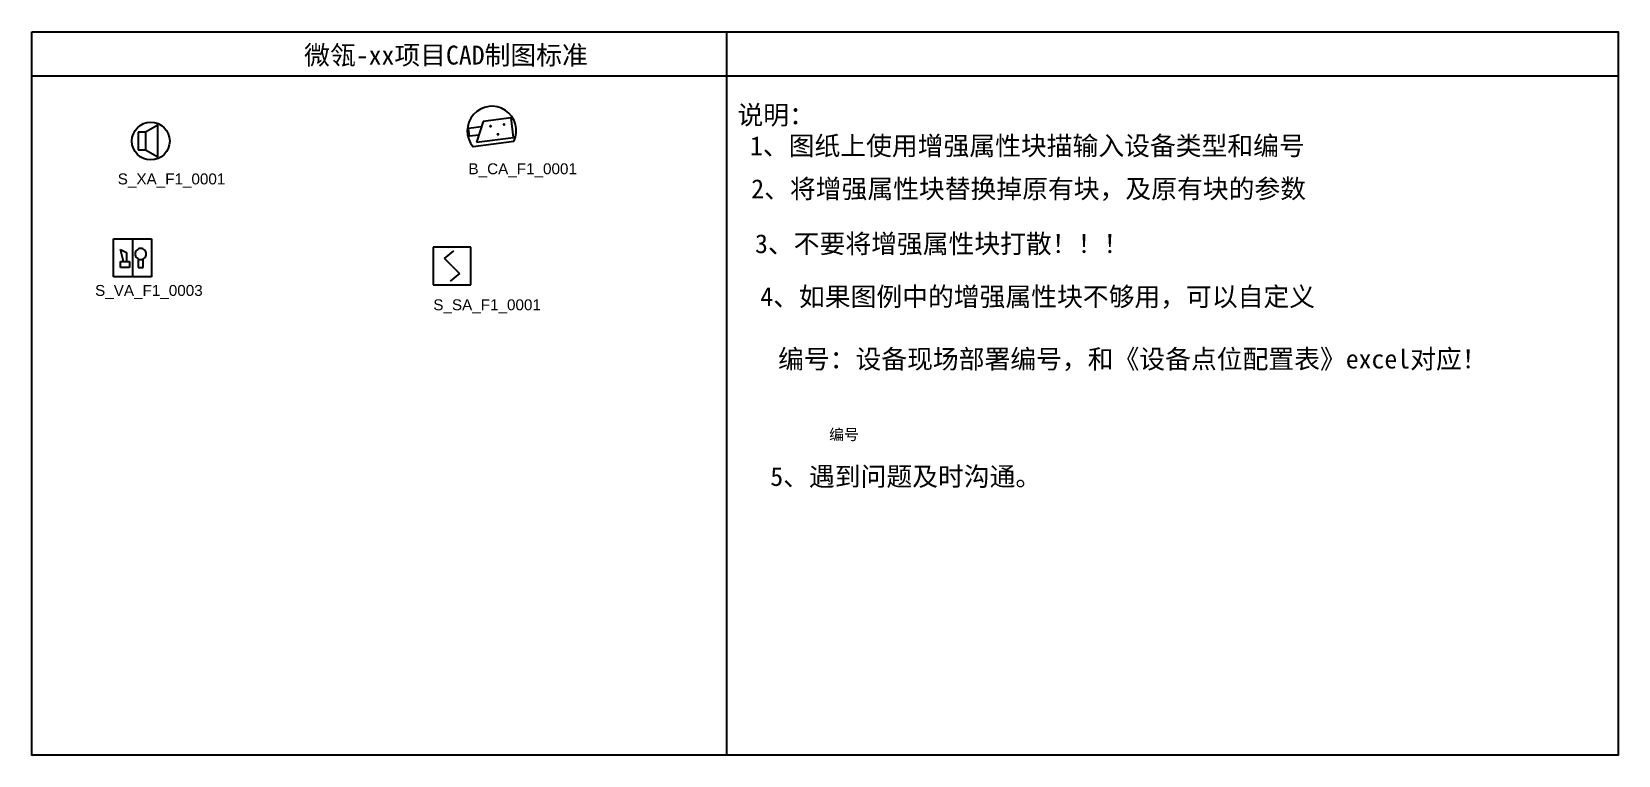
# Model space of a CAD drawing. Header units: millimetres. Extents: x 113074 to 195162, y 15151 to 61006.
# Drawn here: x 170004 to 195162, y 36340 to 47820 of the extents above; entities that cross this region are included whole.
import ezdxf

# ---------------------------------------------------------------- set-up
doc = ezdxf.new("R2010")
doc.units = ezdxf.units.MM
for name, color, linetype in [('BORD', 3, 'Continuous'), ('EQPM-FIRE', 70, 'Continuous'), ('GNRL-ANNO-TEXT', 21, 'Continuous'), ('WL_视频监控_W0701', 2, 'Continuous')]:
    doc.layers.add(name, color=color, linetype=linetype)
doc.styles.add('Arial', font='arial.ttf')
doc.styles.add('CCDI-TOG-03', font='')
doc.styles.get("Standard").update_dxf_attribs({"font": 'arial.ttf'})
doc.styles.add('中建弱电字体02', font='arial.ttf', dxfattribs={"width": 0.8})
doc.styles.get('CCDI-TOG-03').set_extended_font_data('SimHei')

msp = doc.modelspace()

# ---------------------------------------------------------------- texts
at = {"layer": 'GNRL-ANNO-TEXT', "style": 'CCDI-TOG-03'}
for s, p in [('微瓴-xx项目CAD制图标准', (174324, 47299, 0)), ('说明：', (181195, 46349, 0)), ('1、图纸上使用增强属性块描输入设备类型和编号', (181394, 45861, 0)), ('2、将增强属性块替换掉原有块，及原有块的参数', (181414, 45179, 0)), ('3、不要将增强属性块打散！！！', (181474, 44307, 0)), ('4、如果图例中的增强属性块不够用，可以自定义', (181557, 43467, 0)), ('编号：设备现场部署编号，和《设备点位配置表》excel对应！', (181839, 42477, 0)), ('5、遇到问题及时沟通。', (181716, 40614, 0))]:
    msp.add_text(s, height=300, dxfattribs=at).set_placement(p)
at = {"layer": 'WL_视频监控_W0701', "color": 3}
msp.add_attdef('编号', (182649, 41342), '', height=173, dxfattribs=at)

# ---------------------------------------------------------------- blocks, each defined once
blk = doc.blocks.new('$C80811151527716')
at = {"color": 0, "linetype": 'Continuous'}
for p, q in [((-3, 0), (-3, 6)), ((-3, 6), (3, 6)), ((0, 6), (0, 0)), ((3, 6), (3, 0)), ((-1.88, 4.32), (-0.92, 3.84)), ((-1.4, 2.4), (-1.88, 4.32)), ((-0.92, 3.84), (-0.92, 2.4)), ((0.91, 2.81), (0.91, 1.44)), ((1.72, 1.44), (1.72, 2.81)), ((3, 0), (-3, 0)), ((-1.88, 2.4), (-0.44, 2.4)), ((-1.88, 1.44), (-1.88, 2.4)), ((-0.44, 1.44), (-1.88, 1.44)), ((-0.44, 2.4), (-0.44, 1.44)), ((0.91, 1.44), (1.72, 1.44))]:
    blk.add_line(p, q, dxfattribs=at)
at = {"linetype": 'Continuous'}
for start_param, end_param in [(0.785488, 1.570886), (1.570781, 2.356179), (-0.000017, 0.785381), (2.356145, 3.141543), (-0.785392, 0.000006), (3.141582, 3.92698), (4.712363, 5.497761), (3.92707, 4.712468)]:
    blk.add_ellipse((1.32, 3.6), major_axis=(0, 0.882), ratio=1, start_param=start_param, end_param=end_param, dxfattribs=at)
at = {"style": 'Arial', "flags": 9}
blk.add_attdef('A', (0, 0), '', height=0.0001, dxfattribs=at)
blk = doc.blocks.new('声光报警器')
at = {"layer": 'EQPM-FIRE', "xscale": 100, "yscale": 100, "zscale": 100}
blk.add_blockref('$C80811151527716', (1969, 4871), dxfattribs=at)
blk = doc.blocks.new('test')
blk.add_blockref('声光报警器', (0, 0))
blk = doc.blocks.new('wl-声光报警器')
blk.add_blockref('test', (169632, 39062))
at = {"layer": 'WL_视频监控_W0701', "color": 3}
blk.add_attdef('编号', (171009, 43629), '', height=173, dxfattribs=at)
blk = doc.blocks.new('$C80811161928180')
at = {"color": 0}
for p, q in [((1.14, 2.52), (-0.84, 1.42)), ((1.14, -0.73), (1.14, 2.52)), ((-2, 1.42), (-2, -0.73)), ((-0.84, 1.42), (-2, 1.42)), ((-0.84, 1.42), (-0.84, -1.39)), ((-2, -0.73), (-2, -1.39)), ((-2, -1.39), (-0.84, -1.39)), ((-0.84, -1.39), (1.14, -2.49)), ((1.14, -2.49), (1.14, -0.73))]:
    blk.add_line(p, q, dxfattribs=at)
blk.add_ellipse((0, 0), major_axis=(0, 3), ratio=1, start_param=-1.570792730757013, end_param=4.712392576422573)
blk = doc.blocks.new('wl-吸顶式报警器')
at = {"layer": 'EQPM-FIRE', "xscale": 100, "yscale": 100, "zscale": 100}
blk.add_blockref('$C80811161928180', (171892, 46085, 0), dxfattribs=at)
at = {"layer": 'WL_视频监控_W0701', "color": 3}
blk.add_attdef('编号', (171368, 45398), '', height=173, dxfattribs=at)
blk = doc.blocks.new('摘要半球A')
h = blk.add_hatch(color=2)
h.paths.add_polyline_path([(74, -115, -1), (177, -115, -1)])
h.paths.add_polyline_path([(-41, 197, -1), (-144, 197, -1)])
h.paths.add_polyline_path([(-398, -115, -1), (-296, -115, -1)])
at = {"color": 2}
for p, q in [((680, 375), (-620, 375)), ((-620, 375), (-620, -315)), ((361, -315), (680, 375)), ((570, 136), (892, 136)), ((892, 136), (892, -142)), ((-620, -315), (361, -315)), ((892, -142), (441, -142))]:
    blk.add_line(p, q, dxfattribs=at)
blk.add_lwpolyline([(-611, 519), (815, 519)], dxfattribs=at)
blk.add_arc((102, 49), 854, 146.6294, 33.3706, dxfattribs=at)
blk = doc.blocks.new('A$C169E344F')
at = {"layer": 'WL_视频监控_W0701', "xscale": 0.4553472000000001, "yscale": 0.4553472000000001, "zscale": 0.4553472000000001, "rotation": 60.90176181872803}
blk.add_blockref('摘要半球A', (-97, 121), dxfattribs=at)
at = {"layer": 'WL_视频监控_W0701', "flags": 1}
blk.add_attdef('监控系统', (-1, -1, 0), '', height=2.5, rotation=259.7391, dxfattribs=at)
blk = doc.blocks.new('wl-枪式摄像头')
at = {"layer": 'WL_视频监控_W0701', "color": 3, "rotation": 126.4979736910897}
blk.add_blockref('A$C169E344F', (177383, 46426), dxfattribs=at)
at = {"layer": 'WL_视频监控_W0701', "color": 3}
blk.add_attdef('编号', (176930, 45559), '', height=173, dxfattribs=at)
blk = doc.blocks.new('_LINKPT1')
blk.add_line((0, 0), (0, 0))
blk = doc.blocks.new('$C80807102023260')
at = {"color": 0}
for p, q in [((3, 3), (-3, 3)), ((-3, 3), (-3, -3)), ((0, 3), (0, 3)), ((3, -3), (3, 3)), ((-3, 0), (-3, 0)), ((-1.2, 1.2), (0.3, 2.4)), ((0, 0), (-1.2, 1.2)), ((0, 0), (1.2, -1.2)), ((3, 0), (3, 0)), ((1.2, -1.2), (-0.3, -2.4)), ((-3, -3), (3, -3)), ((0, -3), (0, -3))]:
    blk.add_line(p, q, dxfattribs=at)
at = {"xscale": 0.01000000000203727, "yscale": 0.01000000000203727, "zscale": 0.01000000000203727}
for p in [(0, 3), (-3, 0), (3, 0), (0, -3)]:
    blk.add_blockref('_LINKPT1', p, dxfattribs=at)
at = {"style": 'Arial', "flags": 9}
blk.add_attdef('A', (0, 0), '', height=0.0001, dxfattribs=at)
blk = doc.blocks.new('智能感烟探测器')
at = {"xscale": 99.98304593903595, "yscale": 99.98304593903595, "zscale": 99.98304593903595}
blk.add_blockref('$C80807102023260', (0, 0), dxfattribs=at)
at = {"style": '中建弱电字体02', "width": 0.8, "flags": 9}
for tag in ['XSIZE', 'YSIZE']:
    blk.add_attdef(tag, (0, 0), '', height=0.5, dxfattribs=at)
blk = doc.blocks.new('wl-感烟探测器')
at = {"layer": 'EQPM-FIRE'}
blk.add_blockref('智能感烟探测器', (176669, 44102), dxfattribs=at)
at = {"layer": 'WL_视频监控_W0701', "color": 3}
blk.add_attdef('编号', (176372, 43401), '', height=173, dxfattribs=at)

# ---------------------------------------------------------------- linework, layer by layer
at = {"color": 80}
msp.add_line((181019, 47820, 0), (181019, 36340, 0), dxfattribs=at)
at = {"layer": 'BORD'}
msp.add_line((170004, 47120, 0), (195162, 47120, 0), dxfattribs=at)
at = {"layer": 'BORD', "elevation": 0}
msp.add_lwpolyline([(170004, 47820), (195162, 47820), (195162, 36340), (170004, 36340)], close=True, dxfattribs=at)

# ---------------------------------------------------------------- block references
at = {"layer": 'WL_视频监控_W0701'}
for name, values in [('wl-枪式摄像头', {'编号': 'B_CA_F1_0001'}), ('wl-吸顶式报警器', {'编号': 'S_XA_F1_0001'}), ('wl-声光报警器', {'编号': 'S_VA_F1_0003'}), ('wl-感烟探测器', {'编号': 'S_SA_F1_0001'})]:
    msp.add_blockref(name, (0, 0), dxfattribs=at).add_auto_attribs(values)

msp.set_redraw_order([(e.dxf.handle, doc.entitydb.next_handle()) for e in msp.query("TEXT MTEXT ATTDEF DIMENSION ARC_DIMENSION")])  # texts and dimensions are drawn at this point

doc.saveas('drawing.dxf')
